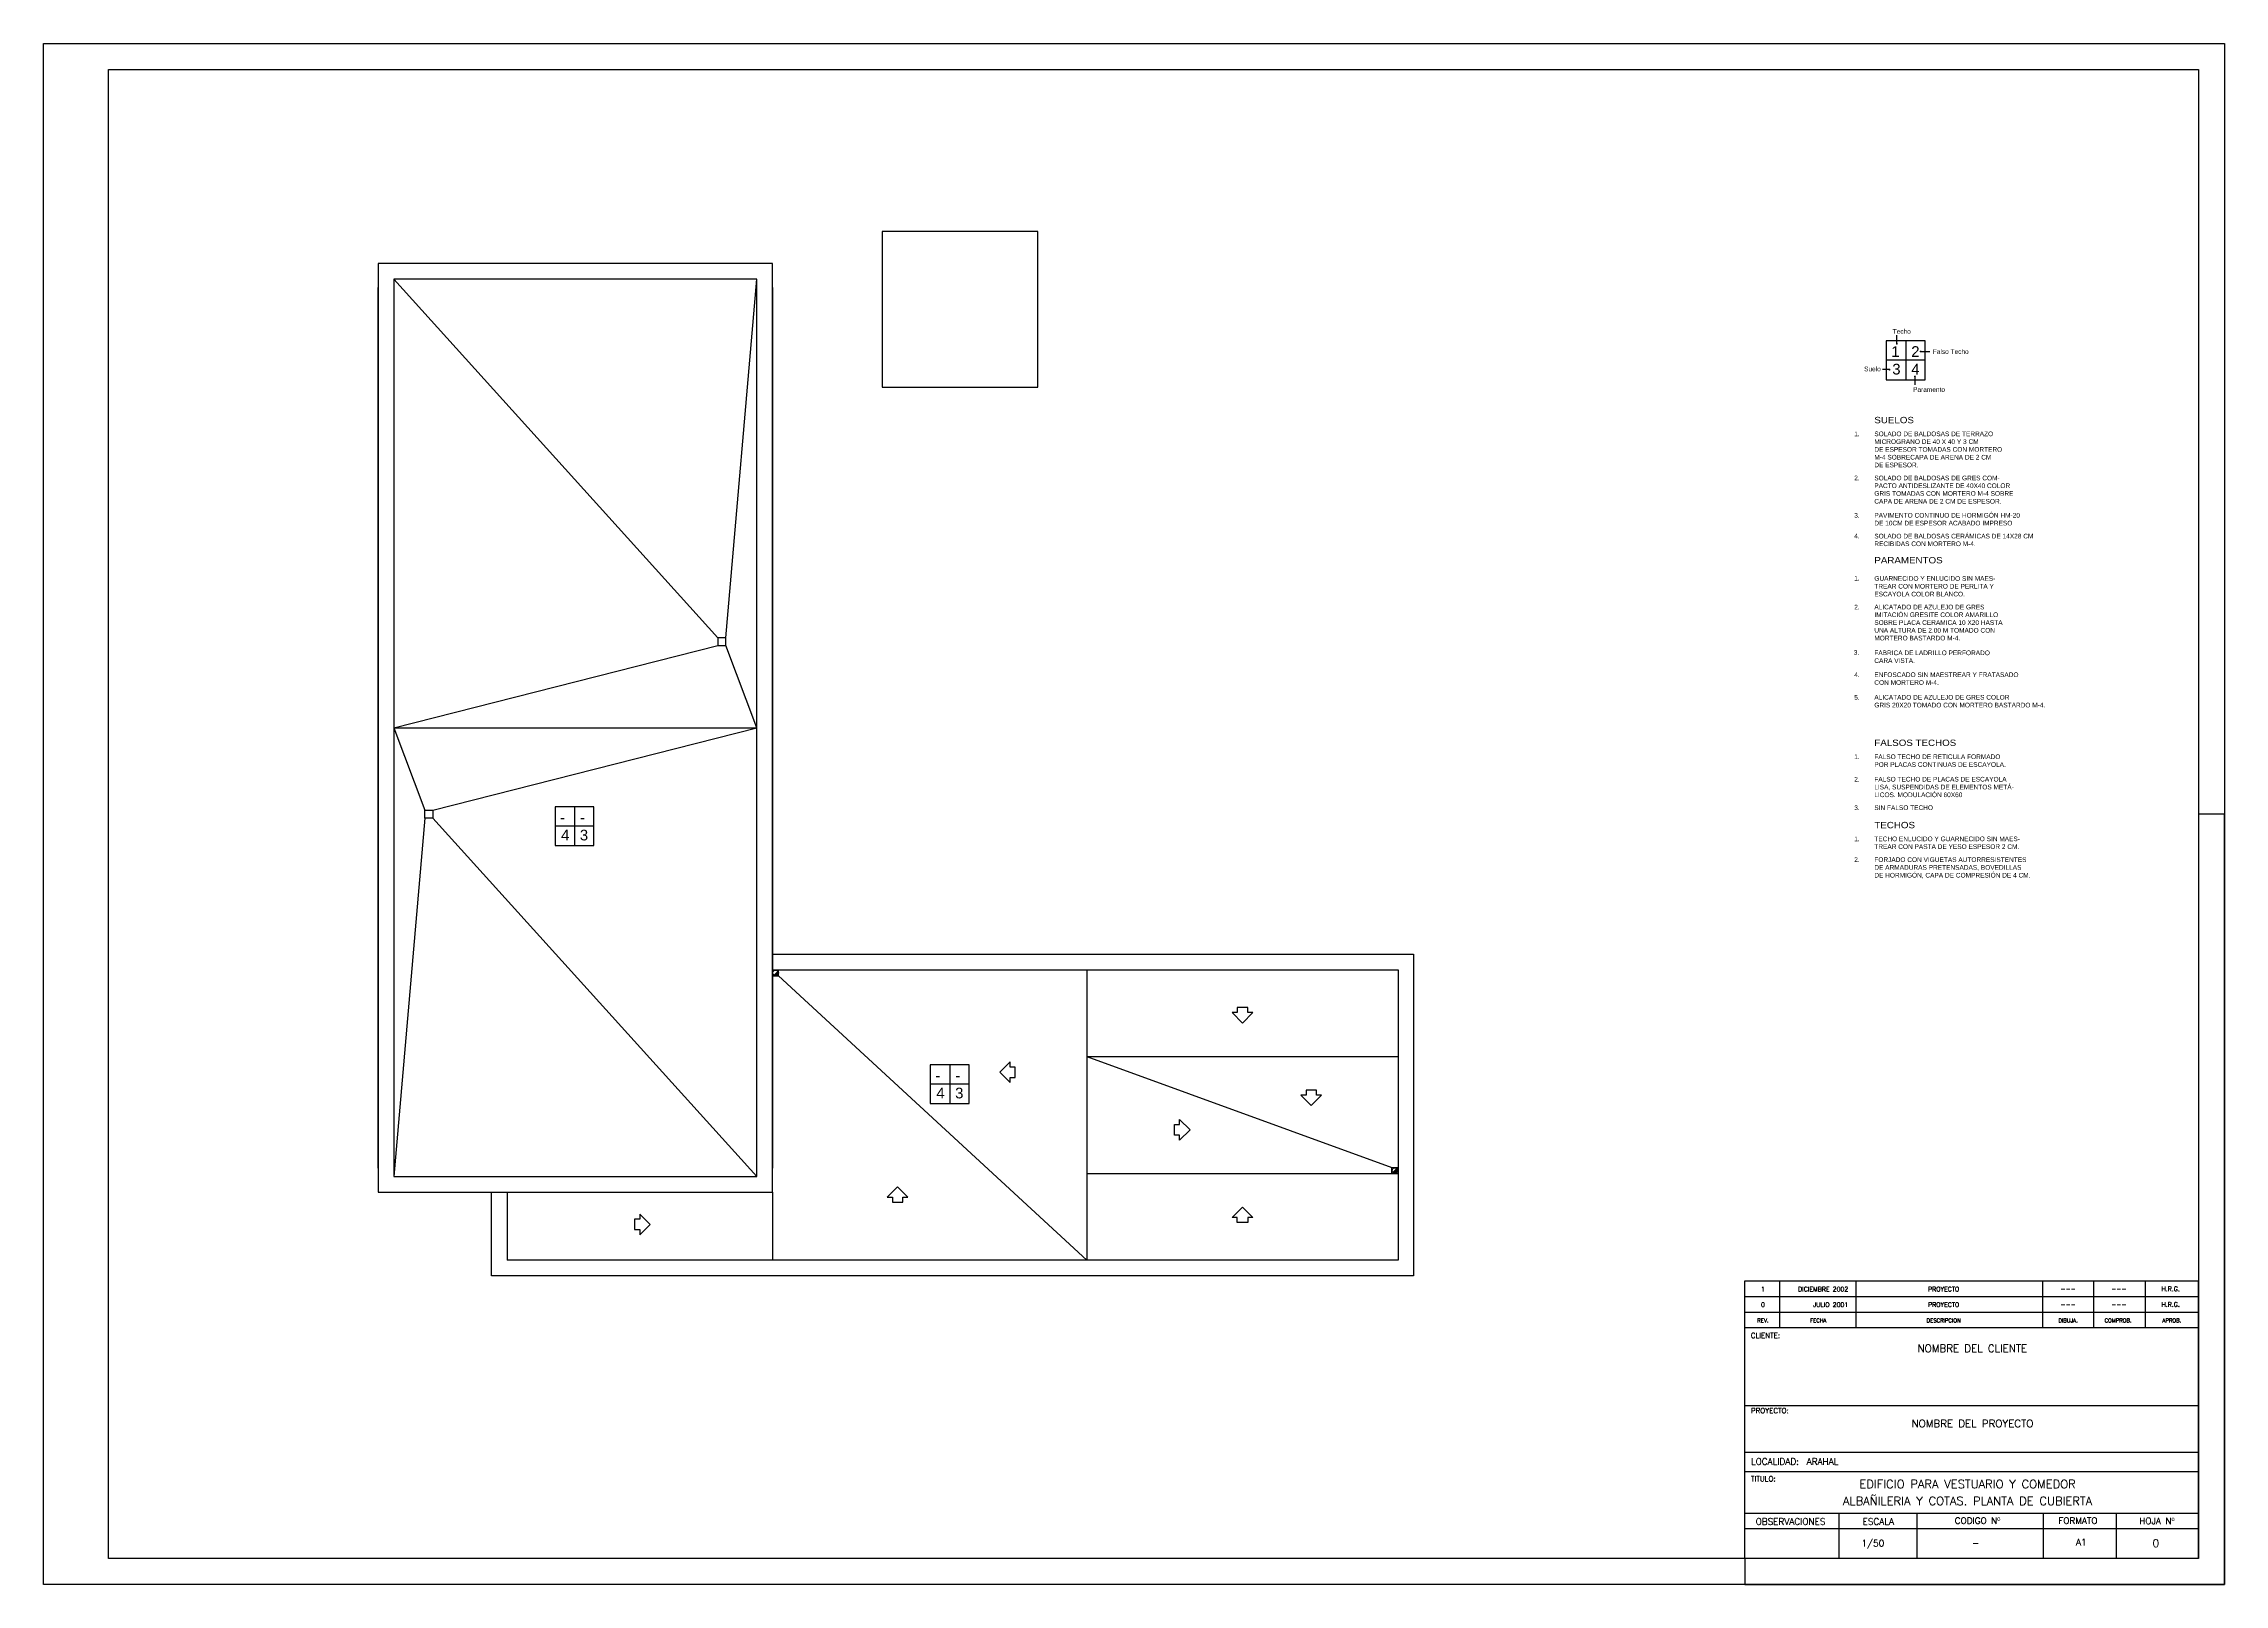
# Model space of a CAD drawing. Header units: millimetres. Extents: x 229 to 271.1, y 324 to 353.7.
import ezdxf
from ezdxf.enums import TextEntityAlignment as Align

# ---------------------------------------------------------------- set-up
doc = ezdxf.new("R2010")
doc.units = ezdxf.units.MM
doc.header["$MEASUREMENT"] = 0
for name, color, linetype in [('015', 1, 'Continuous'), ('018', 3, 'Continuous'), ('06', 6, 'Continuous'), ('Albañilería', 4, 'Continuous'), ('TEXT', 7, 'Continuous'), ('TEXTOS', 7, 'Continuous')]:
    doc.layers.add(name, color=color, linetype=linetype)
doc.styles.add('ROMANS', font='romans', dxfattribs={"height": 6})
doc.styles.add('ROMANT', font='ROMANT.SHX')
doc.styles.add('SMALL', font='ARIAL.TTF', dxfattribs={"height": 0.1})
doc.styles.add('TITULOS', font='ARIAL.TTF')

# ---------------------------------------------------------------- blocks, each defined once
blk = doc.blocks.new('Albañil')
at = {"layer": 'Albañilería'}
for p, q in [((0.25, 0), (-0.25, 0)), ((0, 0.25), (0, -0.25))]:
    blk.add_line(p, q, dxfattribs=at)
blk.add_lwpolyline([(-0.25, -0.25), (0.25, -0.25), (0.25, 0.25), (-0.25, 0.25)], close=True, dxfattribs=at)
blk = doc.blocks.new('f')
blk.add_lwpolyline([(0.3, 0), (0.1, 0.2), (0.1, 0.1), (0, 0.1), (0, -0.1), (0.1, -0.1), (0.1, -0.2)], close=True)
blk = doc.blocks.new('A1H')
at = {"layer": '015'}
blk.add_lwpolyline([(-831, -10), (-831, 584), (10, 584), (10, -10)], close=True, dxfattribs=at)
for points in [[(10, -10), (10, 287), (0, 287)], [(-175, 0), (-175, -10), (10, -10)]]:
    blk.add_lwpolyline(points, dxfattribs=at)
at = {"layer": '06'}
blk.add_lwpolyline([(-806, 0), (-806, 574), (0, 574), (0, 0)], close=True, dxfattribs=at)

msp = doc.modelspace()

# ---------------------------------------------------------------- hatches: boundary and pattern name
at = {"layer": 'Albañilería'}
for points in [[(243.177, 335.741, 0.198912), (243.161, 335.78), (243.083, 335.702, 0.668179)], [(255.028, 331.891, 0.668179), (255.122, 331.93, 0.198912), (255.106, 331.969)]]:
    msp.add_hatch(color=256, dxfattribs=at).paths.add_polyline_path(points)

# ---------------------------------------------------------------- linework, layer by layer
for p, q in [((242.012, 342.202), (235.762, 349.113)), ((242.162, 342.202), (242.762, 349.113)), ((235.762, 340.463), (242.012, 342.052)), ((242.762, 340.463), (242.162, 342.052)), ((235.762, 340.463), (236.362, 338.874)), ((235.762, 340.463), (242.762, 340.463)), ((236.512, 338.874), (242.762, 340.463)), ((236.362, 338.724), (235.762, 331.813)), ((236.512, 338.724), (242.762, 331.813)), ((249.127, 330.2), (243.182, 335.681)), ((243.062, 331.513), (243.062, 330.2))]:
    msp.add_line(p, q)
at = {"linetype": 'Continuous'}
for p, q in [((243.062, 336.101), (255.427, 336.101)), ((255.427, 336.101), (255.427, 329.9)), ((243.062, 335.801), (255.127, 335.801)), ((249.127, 335.801), (249.127, 330.2)), ((255.127, 335.801), (255.127, 330.2)), ((249.127, 334.131), (255.127, 334.131)), ((255.127, 331.87), (249.127, 331.87)), ((237.648, 329.9), (237.648, 331.513)), ((237.948, 331.513), (237.948, 330.2)), ((255.127, 330.2), (237.948, 330.2)), ((243.062, 329.9), (237.648, 329.9)), ((255.427, 329.9), (243.062, 329.9))]:
    msp.add_line(p, q, dxfattribs=at)
at = {"color": 6}
for p, q in [((261.81, 328.903), (261.81, 329.803)), ((261.81, 329.803), (270.56, 329.803)), ((270.56, 328.903), (270.56, 329.803)), ((261.81, 329.503), (270.56, 329.503)), ((261.81, 329.203), (270.56, 329.203)), ((261.81, 328.903), (270.56, 328.903)), ((261.81, 328.903), (270.56, 328.903)), ((261.81, 324.453), (261.81, 328.903)), ((270.56, 324.453), (270.56, 328.903)), ((261.81, 327.403), (270.56, 327.403)), ((261.81, 326.503), (270.56, 326.503)), ((261.81, 326.128), (270.56, 326.128)), ((261.81, 325.328), (270.56, 325.328)), ((270.56, 324.453), (261.81, 324.453))]:
    msp.add_line(p, q, dxfattribs=at)
at = {"color": 7}
for p, q in [((262.489, 328.903), (262.489, 329.803)), ((263.96, 328.903), (263.96, 329.803)), ((267.562, 328.903), (267.562, 329.803)), ((268.541, 328.903), (268.541, 329.803)), ((269.539, 328.903), (269.539, 329.803)), ((263.634, 324.453), (263.634, 325.328)), ((265.139, 324.453), (265.139, 325.328)), ((267.575, 324.453), (267.575, 325.328)), ((268.978, 324.453), (268.978, 325.33)), ((261.81, 325.028), (270.56, 325.028))]:
    msp.add_line(p, q, dxfattribs=at)
for points in [[(245.179, 347.03), (248.179, 347.03), (248.179, 350.03), (245.179, 350.03)], [(235.462, 331.513), (243.062, 331.513), (243.062, 349.413), (235.462, 349.413)], [(235.762, 331.813), (242.762, 331.813), (242.762, 349.113), (235.762, 349.113)], [(242.012, 342.052), (242.162, 342.052), (242.162, 342.202), (242.012, 342.202)], [(236.362, 338.874), (236.512, 338.874), (236.512, 338.724), (236.362, 338.724)]]:
    msp.add_lwpolyline(points, close=True)
at = {"layer": '018', "linetype": 'Continuous', "ltscale": 0.07}
for p, q in [((235.462, 331.973), (235.462, 348.953)), ((243.062, 348.953), (243.062, 336.103)), ((243.062, 336.101), (243.062, 331.973))]:
    msp.add_line(p, q, dxfattribs=at)
at = {"layer": 'Albañilería'}
for p, q in [((264.743, 347.869), (264.743, 348.035)), ((264.604, 347.369), (264.469, 347.369)), ((265.201, 347.719), (265.382, 347.719)), ((265.093, 347.238), (265.093, 347.073)), ((243.062, 335.681), (243.182, 335.681)), ((243.182, 335.681), (243.182, 335.801)), ((249.127, 334.131), (255.007, 331.99)), ((255.028, 331.891), (255.106, 331.969))]:
    msp.add_line(p, q, dxfattribs=at)
at = {"layer": 'Albañilería', "const_width": 0.0179}
for points in [[(264.734, 347.869, 1), (264.752, 347.869, 1)], [(264.595, 347.369, 1), (264.613, 347.369, 1)], [(265.192, 347.719, 1), (265.21, 347.719, 1)], [(265.084, 347.238, 1), (265.102, 347.238, 1)]]:
    msp.add_lwpolyline(points, format="xyb", close=True, dxfattribs=at)
at = {"layer": 'Albañilería'}
msp.add_lwpolyline([(255.007, 331.87), (255.007, 331.99), (255.127, 331.99)], dxfattribs=at)
for centre in [(243.122, 335.741), (255.067, 331.93)]:
    msp.add_circle(centre, 0.055, dxfattribs=at)

# ---------------------------------------------------------------- block references
for p, rotation in [((252.127, 335.074), 270), ((247.745, 333.825), 180), ((253.452, 333.481), 270), ((245.477, 331.319), 90)]:
    msp.add_blockref('f', p, dxfattribs=dict(rotation=rotation))
at = {"xscale": -1}
for p, rotation in [((250.815, 332.715), 180), ((252.127, 330.927), 270)]:
    msp.add_blockref('f', p, dxfattribs=dict(at, rotation=rotation))
msp.add_blockref('f', (240.404, 330.891))
at = {"layer": 'Albañilería', "xscale": 1.5, "yscale": 1.5, "zscale": 1.5}
for p in [(264.915, 347.549), (239.247, 338.569), (246.482, 333.596)]:
    msp.add_blockref('Albañil', p, dxfattribs=at)
at = {"layer": 'TEXTOS', "linetype": 'Continuous', "ltscale": 0.07, "xscale": 0.04999999999995453, "yscale": 0.04999999999995453, "zscale": 0.05}
msp.add_blockref('A1H', (270.56, 324.453), dxfattribs=at)

# ---------------------------------------------------------------- texts
at = {"color": 7, "style": 'ROMANS'}
for s, height, p in [('1', 0.0875, (262.162, 329.601)), ('PROYECTO', 0.0875, (265.647, 329.601)), ('H.R.G.', 0.0875, (270.024, 329.605)), ('0', 0.0875, (262.162, 329.301)), ('PROYECTO', 0.0875, (265.647, 329.301)), ('---', 0.0875, (268.047, 329.605)), ('---', 0.0875, (268.047, 329.305)), ('---', 0.0875, (269.026, 329.605)), ('---', 0.0875, (269.026, 329.305)), ('H.R.G.', 0.0875, (270.024, 329.305)), ('REV.', 0.075, (262.162, 329.004)), ('FECHA', 0.075, (263.23, 329.004)), ('DESCRIPCION', 0.075, (265.647, 329.004)), ('DIBUJA.', 0.075, (268.047, 329.004)), ('COMPROB.', 0.075, (269.011, 329.004)), ('APROB.', 0.075, (270.048, 329.004)), ('OBSERVACIONES', 0.125, (262.695, 325.102)), ('ESCALA', 0.125, (264.386, 325.102)), ('CODIGO Nº', 0.125, (266.3, 325.119)), ('FORMATO', 0.125, (268.235, 325.119)), ('HOJA Nº', 0.125, (269.759, 325.114))]:
    msp.add_text(s, height=height, dxfattribs=at).set_placement(p, align=Align.CENTER)
for s, p in [('DICIEMBRE 2002', (263.808, 329.601)), ('JULIO 2001', (263.808, 329.301))]:
    msp.add_text(s, height=0.0875, dxfattribs=at).set_placement(p, align=Align.RIGHT)
for s, height, p in [('CLIENTE:', 0.1, (261.928, 328.702)), ('PROYECTO:', 0.1, (261.93, 327.252)), ('LOCALIDAD:', 0.125, (261.93, 326.258)), ('TITULO:', 0.1, (261.93, 325.939))]:
    msp.add_text(s, height=height, dxfattribs=at).set_placement(p)
at = {"color": 2, "style": 'ROMANT'}
for s, p in [('NOMBRE DEL CLIENTE', (266.2, 328.43)), ('NOMBRE DEL PROYECTO', (266.202, 326.981))]:
    msp.add_text(s, height=0.145, dxfattribs=at).set_placement(p, align=Align.CENTER)
at = {"style": 'ROMANS'}
for s, height, p in [('ARAHAL', 0.125, (263.006, 326.258)), ('A1', 0.125, (268.198, 324.703)), ('0', 0.15, (269.675, 324.671))]:
    msp.add_text(s, height=height, dxfattribs=at).set_placement(p)
for s, height, p in [('EDIFICIO PARA VESTUARIO Y COMEDOR', 0.1625, (266.108, 325.806)), ('ALBAÑILERIA Y COTAS. PLANTA DE CUBIERTA', 0.1625, (266.108, 325.481)), ('1/50', 0.125, (264.282, 324.685)), ('-', 0.125, (266.263, 324.688))]:
    msp.add_text(s, height=height, dxfattribs=at).set_placement(p, align=Align.CENTER)
at = {"layer": 'Albañilería', "style": 'TITULOS'}
for s, p in [('1', (264.638, 347.615)), ('2', (265.022, 347.615)), ('3', (264.656, 347.275)), ('4', (265.022, 347.275)), ('-', (238.97, 338.635)), ('3', (239.35, 338.294)), ('-', (239.354, 338.635)), ('4', (238.988, 338.295)), ('-', (246.206, 333.661)), ('4', (246.224, 333.321)), ('3', (246.586, 333.321)), ('-', (246.59, 333.661))]:
    msp.add_text(s, height=0.206, dxfattribs=at).set_placement(p)
at = {"layer": 'Albañilería', "style": 'SMALL', "width": 1.1}
for s, p in [('SUELOS', (264.31, 346.336)), ('PARAMENTOS', (264.31, 343.634)), ('FALSOS TECHOS', (264.31, 340.115)), ('TECHOS', (264.31, 338.529))]:
    msp.add_text(s, height=0.1225, dxfattribs=at).set_placement(p)
at = {"layer": 'TEXT', "style": 'SMALL'}
for s, p in [('Techo', (264.664, 348.061)), ('Falso Techo', (265.438, 347.672)), ('Suelo', (264.113, 347.337)), ('Paramento', (265.058, 346.941)), ('1.', (263.923, 346.086)), ('SOLADO DE BALDOSAS DE TERRAZO', (264.31, 346.086)), ('MICROGRANO DE 40 X 40 Y 3 CM', (264.31, 345.936)), ('DE ESPESOR TOMADAS CON MORTERO ', (264.31, 345.786)), ('M-4 SOBRECAPA DE ARENA DE 2 CM ', (264.31, 345.636)), ('2.', (263.923, 345.237)), ('SOLADO DE BALDOSAS DE GRES COM-', (264.31, 345.235)), ('DE ESPESOR.', (264.31, 345.486)), ('GRIS TOMADAS CON MORTERO M-4 SOBRE', (264.31, 344.937)), ('CAPA DE ARENA DE 2 CM DE ESPESOR.', (264.31, 344.786)), ('PACTO ANTIDESLIZANTE DE 40X40 COLOR ', (264.31, 345.086)), ('3.', (263.923, 344.516)), ('PAVIMENTO CONTINUO DE HORMIGÓN HM-20', (264.31, 344.516)), ('DE 10CM DE ESPESOR ACABADO IMPRESO', (264.31, 344.366)), ('4.', (263.923, 344.117)), ('SOLADO DE BALDOSAS CERÁMICAS DE 14X28 CM', (264.31, 344.115)), ('RECIBIDAS CON MORTERO M-4.', (264.31, 343.967)), ('1.', (263.923, 343.304)), ('TREAR CON MORTERO DE PERLITA Y', (264.31, 343.148)), ('GUARNECIDO Y ENLUCIDO SIN MAES-', (264.31, 343.298)), ('2.', (263.923, 342.747)), ('ALICATADO DE AZULEJO DE GRES', (264.31, 342.748)), ('ESCAYOLA COLOR BLANCO.', (264.31, 342.998)), ('IMITACIÓN GRESITE COLOR AMARILLO ', (264.31, 342.599)), ('SOBRE PLACA CERAMICA 10 X20 HASTA ', (264.31, 342.449)), ('UNA ALTURA DE 2.00 M TOMADO CON ', (264.31, 342.299)), ('3.', (263.914, 341.872)), ('MORTERO BASTARDO M-4. ', (264.31, 342.15)), ('FABRICA DE LADRILLO PERFORADO', (264.31, 341.865)), ('4.', (263.923, 341.443)), ('CARA VISTA.', (264.31, 341.715)), ('ENFOSCADO SIN MAESTREAR Y FRATASADO ', (264.31, 341.443)), ('5.', (263.923, 341.007)), ('ALICATADO DE AZULEJO DE GRES COLOR', (264.31, 341.008)), ('CON MORTERO M-4.', (264.31, 341.293)), ('GRIS 20X20 TOMADO CON MORTERO BASTARDO M-4.', (264.31, 340.858)), ('1.', (263.923, 339.862)), ('FALSO TECHO DE RETICULA FORMADO ', (264.31, 339.862)), ('POR PLACAS CONTINUAS DE ESCAYOLA.', (264.31, 339.712)), ('2.', (263.923, 339.428)), ('FALSO TECHO DE PLACAS DE ESCAYOLA', (264.31, 339.429)), ('LISA, SUSPENDIDAS DE ELEMENTOS METÁ-', (264.31, 339.278)), ('3.', (263.923, 338.879)), ('SIN FALSO TECHO', (264.31, 338.88)), ('LICOS. MODULACIÓN 60X60', (264.31, 339.128)), ('1.', (263.923, 338.279)), ('TECHO ENLUCIDO Y GUARNECIDO SIN MAES-', (264.31, 338.279)), ('TREAR CON PASTA DE YESO ESPESOR 2 CM.', (264.31, 338.129)), ('2.', (263.923, 337.88)), ('FORJADO CON VIGUETAS AUTORRESISTENTES ', (264.31, 337.878)), ('DE ARMADURAS PRETENSADAS, BOVEDILLAS', (264.31, 337.729)), ('DE HORMIGÓN, CAPA DE COMPRESIÓN DE 4 CM.', (264.31, 337.578))]:
    msp.add_text(s, height=0.09, rotation=360, dxfattribs=at).set_placement(p)

doc.saveas('drawing.dxf')
